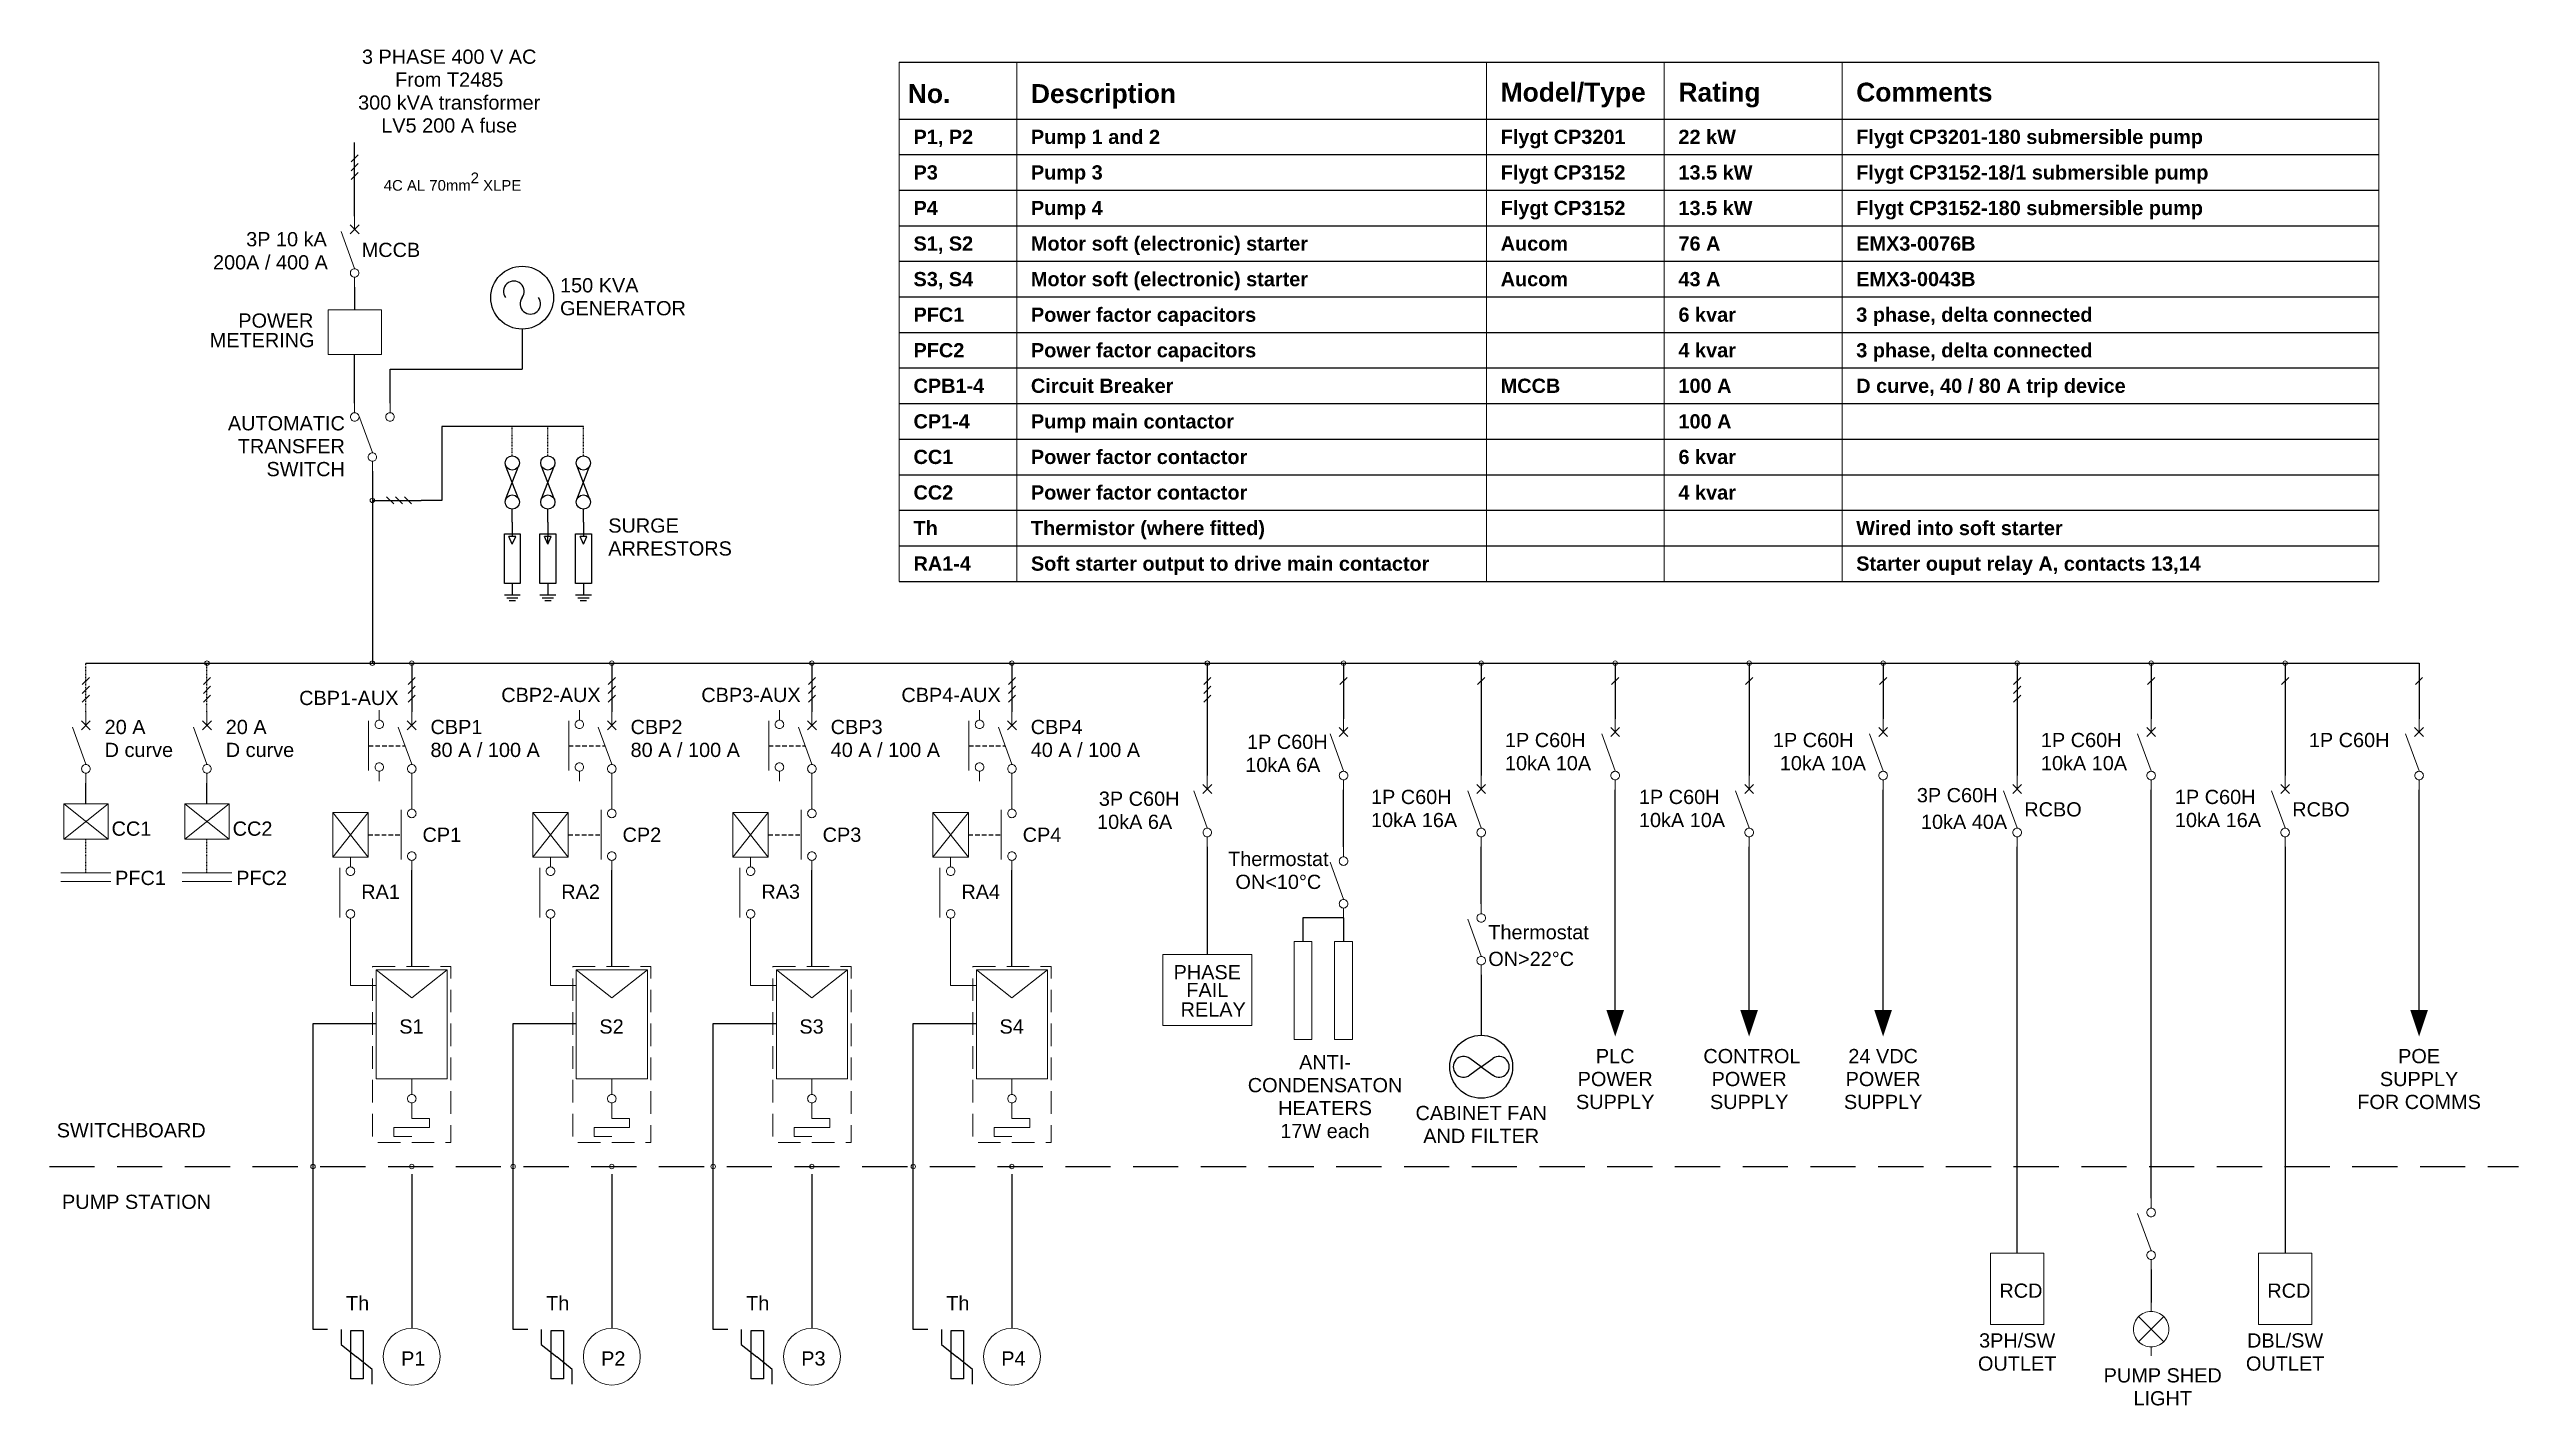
# Model space of a CAD drawing. Header units: millimetres. Extents: x -325 to 284974, y -1 to 659558.
# Drawn here: x 58 to 405.3, y 783.6 to 974.3 of the extents above; entities that cross this region are included whole.
import ezdxf
from ezdxf.enums import TextEntityAlignment as Align

# ---------------------------------------------------------------- set-up
doc = ezdxf.new("R2010")
doc.units = ezdxf.units.MM
doc.header["$LTSCALE"] = 0.5
for name, pattern in [('DASHED', [19.05, 12.7, -6.35]), ('HIDDEN', [9.525, 6.35, -3.175]), ('STYLE_01', [0.11811, 0.07874, -0.03937])]:
    doc.linetypes.add(name, pattern=pattern)
for name, color, linetype in [('DRAWING', 7, 'Continuous'), ('hidden', 8, 'HIDDEN'), ('TEXT', 2, 'Continuous')]:
    doc.layers.add(name, color=color, linetype=linetype)
doc.styles.add('Arial', font='arial.ttf')
doc.styles.add('Arial (bold)', font='arialbd.ttf')

msp = doc.modelspace()

# ---------------------------------------------------------------- texts
at = {"layer": 'TEXT', "linetype": 'Continuous', "lineweight": 0, "style": 'Arial (bold)'}
for s, height, p in [('No.', 2.655, (178.74, 966.8)), ('Description', 2.6551, (196.05, 966.8)), ('Model/Type', 2.655, (262.11, 966.99)), ('Rating', 2.655, (287.11, 966.99)), ('Comments', 2.655, (312.11, 967))]:
    msp.add_text(s, height=height, dxfattribs=at).set_placement(p)
for s, height, p in [('P1, P2', 2, (179.54, 962.04)), ('Pump 1 and 2', 2.0001, (196.05, 962.04)), ('Flygt CP3201', 2.0001, (262.11, 962.04)), ('22 kW', 2, (287.11, 962.04)), ('Flygt CP3201-180 submersible pump', 2.0001, (312.11, 962.04)), ('P3', 2, (179.54, 957.04)), ('Pump 3', 2, (196.05, 957.04)), ('Flygt CP3152', 2.0001, (262.11, 957.04)), ('13.5 kW', 2, (287.11, 957.04)), ('Flygt CP3152-18/1 submersible pump', 2.0001, (312.11, 957.04)), ('P4', 2, (179.54, 952.04)), ('Pump 4', 2, (196.05, 952.04)), ('Flygt CP3152', 2.0001, (262.11, 952.04)), ('13.5 kW', 2, (287.11, 952.04)), ('Flygt CP3152-180 submersible pump', 2.0001, (312.11, 952.04)), ('S1, S2', 2, (179.54, 947.04)), ('Motor soft (electronic) starter', 2.0001, (196.05, 947.04)), ('Aucom', 2, (262.11, 947.04)), ('76 A', 2, (287.11, 947.04)), ('EMX3-0076B', 2, (312.11, 947.04)), ('S3, S4', 2, (179.54, 942.04)), ('Motor soft (electronic) starter', 2.0001, (196.05, 942.04)), ('Aucom', 2, (262.11, 942.04)), ('43 A', 2, (287.11, 942.04)), ('EMX3-0043B', 2, (312.11, 942.04)), ('PFC1', 2, (179.54, 937.04)), ('Power factor capacitors', 2.0001, (196.05, 937.04)), ('6 kvar', 2, (287.11, 937.04)), ('3 phase, delta connected', 2.0001, (312.11, 937.04)), ('PFC2', 2, (179.54, 932.04)), ('Power factor capacitors', 2.0001, (196.05, 932.04)), ('4 kvar', 2, (287.11, 932.04)), ('3 phase, delta connected', 2.0001, (312.11, 932.04)), ('CPB1-4', 2, (179.54, 927.04)), ('Circuit Breaker', 2.0001, (196.05, 927.04)), ('MCCB', 2, (262.11, 927.04)), ('100 A', 2, (287.11, 927.04)), ('D curve, 40 / 80 A trip device', 2.0001, (312.11, 927.04)), ('CP1-4', 2, (179.54, 922.04)), ('Pump main contactor', 2.0001, (196.05, 922.04)), ('100 A', 2, (287.11, 922.04)), ('CC1', 2, (179.54, 917.04)), ('Power factor contactor', 2.0001, (196.05, 917.04)), ('6 kvar', 2, (287.11, 917.04)), ('CC2', 2, (179.54, 912.04)), ('Power factor contactor', 2.0001, (196.05, 912.04)), ('4 kvar', 2, (287.11, 912.04)), ('Th', 2, (179.54, 907.04)), ('Thermistor (where fitted)', 2.0001, (196.05, 907.04)), ('Wired into soft starter', 2.0001, (312.11, 907.04)), ('RA1-4', 2, (179.54, 902.04)), ('Soft starter output to drive main contactor', 2.0001, (196.05, 902.04)), ('Starter ouput relay A, contacts 13,14', 2.0001, (312.11, 902.04))]:
    msp.add_text(s, height=height, dxfattribs=at).set_placement(p, align=Align.MIDDLE_LEFT)
at = {"layer": 'TEXT', "line_spacing_factor": 0.966482, "style": 'Arial'}
for s, insert, char_height, attachment_point in [('\\pxqc;3 PHASE 400 V AC\\PFrom T2485\\P300 kVA transformer\\PLV5 200 A fuse', (101.43, 974.31), 2, 1), ('\\A1;4C AL 70mm{\\S2^  ;} XLPE', (105.04, 957.02), 1.5, 1), ('3P 10 kA', (85.69, 948.65), 2, 1), ('200A / 400 A', (81.03, 945.4), 2, 1), ('MCCB', (101.94, 947.15), 2, 1), ('150 KVA\\PGENERATOR', (129.83, 942.17), 2, 1), ('METERING', (95.31, 934.46), 2, 3), ('POWER', (95.14, 937.21), 2, 3), ('AUTOMATIC\\PTRANSFER\\PSWITCH', (99.57, 922.77), 2, 3), ('SURGE \\PARRESTORS', (136.61, 908.39), 2, 1), ('CBP1-AUX', (100.13, 884.15), 2, 2), ('CBP2-AUX', (128.55, 884.57), 2, 2), ('CBP3-AUX', (156.68, 884.57), 2, 2), ('CBP4-AUX', (184.82, 884.57), 2, 2), ('20 A\\PD curve', (65.79, 877.44), 2, 4), ('20 A\\PD curve', (82.82, 877.44), 2, 4), ('CBP1\\P80 A / 100 A', (111.61, 877.44), 2, 4), ('CBP2\\P80 A / 100 A', (139.75, 877.44), 2, 4), ('CBP3\\P40 A / 100 A', (167.89, 877.44), 2, 4), ('CBP4\\P40 A / 100 A', (196.02, 877.44), 2, 4), ('1P C60H', (226.44, 877.98), 2, 1), ('1P C60H', (262.71, 878.23), 2, 1), ('10kA 10A', (262.71, 874.98), 2, 1), ('1P C60H', (300.39, 878.23), 2, 1), ('10kA 10A', (301.36, 874.98), 2, 1), ('1P C60H', (338.08, 878.23), 2, 1), ('10kA 10A', (338.08, 874.98), 2, 1), ('1P C60H', (375.76, 878.23), 2, 1), ('10kA 6A', (226.19, 874.73), 2, 1), ('3P C60H', (205.6, 869.98), 2, 1), ('1P C60H', (243.87, 870.23), 2, 1), ('1P C60H', (281.55, 870.23), 2, 1), ('3P C60H', (331.97, 870.48), 2, 3), ('RCBO', (335.74, 868.48), 2, 1), ('1P C60H', (356.92, 870.23), 2, 1), ('RCBO', (373.42, 868.48), 2, 1), ('CC1', (69.56, 864.76), 2, 5), ('CC2', (86.59, 864.76), 2, 5), ('CP1', (110.49, 863.9), 2, 4), ('CP2', (138.62, 863.9), 2, 4), ('CP3', (166.76, 863.9), 2, 4), ('CP4', (194.89, 863.9), 2, 4), ('10kA 6A', (205.35, 866.73), 2, 1), ('10kA 16A', (243.87, 866.98), 2, 1), ('10kA 10A', (281.55, 866.98), 2, 1), ('10kA 40A', (321.21, 866.73), 2, 1), ('10kA 16A', (356.92, 866.98), 2, 1), ('Thermostat\\PON<10%%DC', (230.84, 861.51), 2, 2), ('PFC1', (67.26, 857.83), 2, 4), ('PFC2', (84.29, 857.83), 2, 4), ('RA1', (101.87, 855.9), 2, 4), ('RA2', (130, 855.9), 2, 4), ('RA3', (158.14, 855.9), 2, 4), ('RA4', (186.27, 855.9), 2, 4), ('Thermostat', (260.37, 851.21), 2, 1), ('ON>22%%DC', (260.37, 847.46), 2, 1), ('PHASE', (220.85, 845.59), 2, 2), ('RELAY', (217.1, 840.34), 2, 1), ('FAIL', (220.85, 843.09), 2, 2), ('S1', (108.93, 837.95), 2, 2), ('S2', (137.07, 837.95), 2, 2), ('S3', (165.2, 837.95), 2, 2), ('S4', (193.34, 837.95), 2, 2), ('PLC\\PPOWER\\PSUPPLY', (278.21, 833.79), 2, 2), ('^ICONTROL\\PPOWER\\PSUPPLY', (297.05, 833.79), 2, 2), ('24 VDC\\PPOWER\\PSUPPLY', (315.89, 833.79), 2, 2), ('POE\\PSUPPLY\\PFOR COMMS', (391.26, 833.79), 2, 2), ('ANTI-\\PCONDENSATON\\PHEATERS\\P17W each', (237.41, 832.93), 2, 2), ('SWITCHBOARD', (69.53, 823.36), 2, 2), ('CABINET FAN\\PAND FILTER', (259.37, 825.79), 2, 2), ('PUMP STATION', (70.27, 813.3), 2, 2), ('Th', (101.36, 799.05), 2, 2), ('Th', (129.5, 799.05), 2, 2), ('Th', (157.63, 799.05), 2, 2), ('Th', (185.77, 799.05), 2, 2), ('RCD', (332.24, 800.81), 2, 1), ('RCD', (369.92, 800.81), 2, 1), ('3PH/SW', (334.74, 793.81), 2, 2), ('DBL/SW', (372.42, 793.81), 2, 2), ('P1', (107.48, 791.28), 2, 1), ('P2', (135.61, 791.28), 2, 1), ('P3', (163.75, 791.28), 2, 1), ('P4', (191.88, 791.28), 2, 1), ('OUTLET', (334.74, 790.56), 2, 2), ('PUMP SHED\\PLIGHT', (355.21, 788.9), 2, 2), ('OUTLET', (372.42, 790.56), 2, 2)]:
    msp.add_mtext(s, dxfattribs=dict(at, insert=insert, char_height=char_height, attachment_point=attachment_point))

# ---------------------------------------------------------------- blocks, each defined once
blk = doc.blocks.new('MOTOR')
at = {"layer": 'DRAWING', "color": 7, "lineweight": 13}
blk.add_line((1, 0), (0, 0), dxfattribs=at)
blk.add_circle((5, 0), 4, dxfattribs=at)
blk = doc.blocks.new('JUNCTION')
at = {"layer": 'DRAWING', "lineweight": 13, "flags": 128}
blk.add_lwpolyline([(-0.3125, 0, 0.41421356), (0, -0.3125, 0.41421356), (0.3125, 0, 0.41421356), (0, 0.3125, 0.41421356)], format="xyb", close=True, dxfattribs=at)
blk = doc.blocks.new('45')
at = {"color": 7, "lineweight": 13}
blk.add_line((-0.5, -0.5), (0.5, 0.5), dxfattribs=at)
blk = doc.blocks.new('NOCB')
at = {"layer": 'DRAWING', "color": 5, "lineweight": 5}
for p, q in [((2.65, 0), (7.85, 1.9)), ((7.5, 0.625), (8.75, -0.625)), ((7.5, -0.625), (8.75, 0.625))]:
    blk.add_line(p, q, dxfattribs=at)
at = {"layer": 'DRAWING', "color": 5, "lineweight": 13}
for p, q in [((8.125, 0), (10, 0)), ((1.35, 0), (0, 0))]:
    blk.add_line(p, q, dxfattribs=at)
at = {"layer": 'DRAWING', "color": 5, "lineweight": 5, "flags": 128}
blk.add_lwpolyline([(2, 0.6, -0.4142136), (2.6, 0, -0.4142136), (2, -0.6, -0.4142136), (1.4, 0, -0.4142136), (2, 0.6, -0.4142136)], format="xyb", dxfattribs=at)
blk = doc.blocks.new('NOSW')
at = {"layer": 'DRAWING', "color": 5, "lineweight": 13}
for p, q in [((1.35, 0), (0, 0)), ((8.65, 0), (10, 0))]:
    blk.add_line(p, q, dxfattribs=at)
at = {"layer": 'DRAWING', "color": 5, "lineweight": 5}
blk.add_line((2.65, 0), (7.85, 1.9), dxfattribs=at)
at = {"layer": 'DRAWING', "color": 5, "lineweight": 5, "flags": 128}
for points in [[(2, 0.6, -0.414214), (2.6, 0, -0.414214), (2, -0.6, -0.414214), (1.4, 0, -0.414214), (2, 0.6, -0.414214)], [(8, 0.6, -0.414214), (8.6, 0, -0.414214), (8, -0.6, -0.414214), (7.4, 0, -0.414214), (8, 0.6, -0.414214)]]:
    blk.add_lwpolyline(points, format="xyb", dxfattribs=at)
blk = doc.blocks.new('LAMP')
at = {"layer": 'DRAWING', "color": 5, "lineweight": 13}
for p, q in [((1.25, 0), (0, 0)), ((7.5, 0), (6.25, 0))]:
    blk.add_line(p, q, dxfattribs=at)
at = {"layer": 'DRAWING', "color": 5, "lineweight": 5}
for p, q in [((1.98, -1.77), (5.52, 1.77)), ((1.98, 1.77), (5.52, -1.77))]:
    blk.add_line(p, q, dxfattribs=at)
at = {"layer": 'DRAWING', "color": 5, "lineweight": 5, "flags": 128}
blk.add_lwpolyline([(3.75, -2.5, 0.414214), (6.25, 0, 0.414214), (3.75, 2.5, 0.414214), (1.25, 0, 0.414214), (3.75, -2.5, 0.414214)], format="xyb", dxfattribs=at)
blk = doc.blocks.new('fan')
at = {"layer": 'DRAWING', "color": 0, "linetype": 'ByBlock'}
for q in [(-1.62, 1.16), (-1.62, -1.16), (1.62, 1.16), (1.62, -1.16)]:
    blk.add_line((0, 0), q, dxfattribs=at)
blk.add_circle((0, 0), 4.42, dxfattribs=at)
for centre, start, end in [((-2.49, 0), 53.0402, 306.9598), ((2.49, 0), 233.0402, 126.9598)]:
    blk.add_arc(centre, 1.45, start, end, dxfattribs=at)
blk = doc.blocks.new('NOCT')
at = {"layer": 'DRAWING', "color": 5, "lineweight": 13}
for p, q in [((1.35, 0), (0, 0)), ((8.65, 0), (10, 0))]:
    blk.add_line(p, q, dxfattribs=at)
at = {"layer": 'DRAWING', "color": 5, "lineweight": 5}
blk.add_line((1.5, 1.5), (8.5, 1.5), dxfattribs=at)
at = {"layer": 'DRAWING', "color": 5, "lineweight": 5, "flags": 128}
for points in [[(2, 0.6, -0.414214), (2.6, 0, -0.414214), (2, -0.6, -0.414214), (1.4, 0, -0.414214), (2, 0.6, -0.414214)], [(8, 0.6, -0.414214), (8.6, 0, -0.414214), (8, -0.6, -0.414214), (7.4, 0, -0.414214), (8, 0.6, -0.414214)]]:
    blk.add_lwpolyline(points, format="xyb", dxfattribs=at)
blk = doc.blocks.new('surge arrestor')
at = {"layer": 'DRAWING', "linetype": 'ByBlock'}
h = blk.add_hatch(dxfattribs=at)
h.set_pattern_fill('ANGLE', color=0)
h.set_pattern_definition([(0, (-360.864, -216.278), (0, 6.985), [5.08, -1.905]), (90, (-360.864, -216.278), (-6.985, 4e-16), [5.08, -1.905])])
h.paths.add_polyline_path([(0, -3.08), (0.48, -2.04), (-0.48, -2.04)])
at = {"layer": 'DRAWING', "color": 0, "linetype": 'ByBlock'}
for p, q in [((0, 0), (0, -2.04)), ((0, -3.08), (-0.48, -2.04)), ((0.48, -2.04), (-0.48, -2.04)), ((0, -3.08), (0.48, -2.04)), ((-1.12, -10.23), (1.12, -10.23)), ((0, -8.63), (0, -10.23)), ((-0.79, -10.63), (0.79, -10.63)), ((-0.45, -11.03), (0.45, -11.03))]:
    blk.add_line(p, q, dxfattribs=at)
blk.add_lwpolyline([(-1.12, -1.66), (1.12, -1.66), (1.12, -8.63), (-1.12, -8.63)], close=True, dxfattribs=at)
blk = doc.blocks.new('ATS')
at = {"layer": 'DRAWING', "color": 5, "lineweight": 13}
for p, q in [((-2.5, 8.24), (-2.5, 9.59)), ((2.5, 8.24), (2.5, 9.59)), ((0, 1.35), (0, 0))]:
    blk.add_line(p, q, dxfattribs=at)
at = {"layer": 'DRAWING', "color": 5, "lineweight": 5}
for q in [(-1.91, 7.85), (-1.9, 7.85)]:
    blk.add_line((0, 2.65), q, dxfattribs=at)
at = {"layer": 'DRAWING', "color": 5, "lineweight": 5, "flags": 128}
for points in [[(-1.91, 7.85, 0.414214), (-2.68, 8.2, 0.414214), (-3.04, 7.43, 0.414214), (-2.27, 7.08, 0.414214), (-1.91, 7.85, 0.414214)], [(1.91, 7.85, -0.414214), (2.68, 8.2, -0.414214), (3.04, 7.43, -0.414214), (2.27, 7.08, -0.414214), (1.91, 7.85, -0.414214)], [(-0.6, 2, -0.414214), (0, 2.6, -0.414214), (0.6, 2, -0.414214), (0, 1.4, -0.414214), (-0.6, 2, -0.414214)]]:
    blk.add_lwpolyline(points, format="xyb", dxfattribs=at)
blk = doc.blocks.new('generator')
at = {"color": 0, "linetype": 'ByBlock'}
blk.add_line((0, -4.42), (0, -6.49), dxfattribs=at)
at = {"layer": 'DRAWING', "color": 0, "linetype": 'ByBlock'}
blk.add_circle((0, 0), 4.42, dxfattribs=at)
for centre, start, end in [((-1.16, 0.87), 323.0402, 216.9598), ((1.16, -0.87), 143.0402, 36.9598)]:
    blk.add_arc(centre, 1.45, start, end, dxfattribs=at)
blk = doc.blocks.new('FUSE')
at = {"layer": 'DRAWING'}
for p, q in [((0.93, 6.14), (-0.93, 1.36)), ((-0.93, 6.14), (0.93, 1.36))]:
    blk.add_line(p, q, dxfattribs=at)
for centre in [(0, 6.5), (0, 1)]:
    blk.add_circle(centre, 1, dxfattribs=at)

# ---------------------------------------------------------------- linework, layer by layer
at = {"color": 7, "linetype": 'Continuous', "lineweight": 5}
for p, q in [((177.54, 972.54), (177.54, 899.54)), ((194.05, 972.54), (194.05, 899.54)), ((260.11, 972.54), (260.11, 899.54)), ((285.11, 972.54), (285.11, 899.54)), ((310.11, 972.54), (310.11, 899.54)), ((385.62, 972.54), (385.62, 899.54))]:
    msp.add_line(p, q, dxfattribs=at)
for points in [[(177.54, 972.54), (385.62, 972.54)], [(177.54, 964.54), (385.62, 964.54)], [(177.54, 964.54), (385.62, 964.54)], [(177.54, 959.54), (385.62, 959.54)], [(177.54, 954.54), (385.62, 954.54)], [(177.54, 949.54), (385.62, 949.54)], [(177.54, 944.54), (385.62, 944.54)], [(177.54, 939.54), (385.62, 939.54)], [(177.54, 934.54), (385.62, 934.54)], [(177.54, 929.54), (385.62, 929.54)], [(177.54, 924.54), (385.62, 924.54)], [(177.54, 919.54), (385.62, 919.54)], [(177.54, 914.54), (385.62, 914.54)], [(177.54, 909.54), (385.62, 909.54)], [(177.54, 904.54), (385.62, 904.54)], [(177.54, 899.54), (385.62, 899.54)]]:
    msp.add_lwpolyline(points)
at = {"layer": 'DRAWING'}
for p, q in [((100.94, 950.9), (100.94, 961.23)), ((103.44, 910.92), (110.29, 910.92)), ((63.15, 888.04), (391.26, 888.04)), ((108.98, 888.04), (108.98, 881.18)), ((137.11, 888.04), (137.11, 881.18)), ((165.25, 888.04), (165.25, 881.18)), ((193.38, 888.04), (193.38, 881.18)), ((220.85, 888.04), (220.85, 872.23)), ((240.01, 888.04), (240.01, 880.23)), ((259.37, 888.04), (259.37, 872.23)), ((278.21, 888.04), (278.21, 880.23)), ((297.05, 888.04), (297.05, 872.23)), ((315.89, 888.04), (315.89, 880.23)), ((334.74, 888.04), (334.74, 872.23)), ((353.58, 888.04), (353.58, 880.23)), ((372.42, 888.04), (372.42, 872.23)), ((391.26, 888.04), (391.26, 880.23)), ((278.21, 839.29), (278.21, 870.23)), ((315.89, 839.29), (315.89, 870.23)), ((353.58, 812.8), (353.58, 870.23)), ((391.26, 839.29), (391.26, 870.23)), ((220.85, 862.23), (220.85, 847.09)), ((259.37, 854.21), (259.37, 862.23)), ((278.21, 862.23), (278.21, 862.23)), ((297.05, 862.23), (297.05, 862.23)), ((297.05, 839.29), (297.05, 862.23)), ((315.89, 862.23), (315.89, 862.23)), ((334.74, 805.06), (334.74, 862.23)), ((372.42, 862.23), (372.42, 805.06)), ((391.26, 862.23), (391.26, 862.23)), ((234.3, 852.21), (234.3, 848.89)), ((240.01, 852.21), (240.01, 848.89)), ((95.09, 794.33), (95.09, 837.39)), ((95.09, 837.39), (103.98, 837.39)), ((123.23, 794.33), (123.23, 837.39)), ((123.23, 837.39), (132.11, 837.39)), ((151.36, 794.33), (151.36, 837.39)), ((151.36, 837.39), (160.25, 837.39)), ((179.5, 794.33), (179.5, 837.39)), ((179.5, 837.39), (188.38, 837.39)), ((108.98, 816.18), (108.98, 794.53)), ((137.11, 816.18), (137.11, 794.53)), ((165.25, 816.18), (165.25, 794.53)), ((193.38, 816.18), (193.38, 794.53)), ((353.58, 802.8), (353.58, 798.14)), ((97.14, 794.33), (95.09, 794.33)), ((99.04, 794.33), (99.04, 792.25)), ((99.04, 792.25), (101.23, 790.49)), ((125.28, 794.33), (123.23, 794.33)), ((127.18, 794.33), (127.18, 792.25)), ((127.18, 792.25), (129.36, 790.49)), ((153.42, 794.33), (151.36, 794.33)), ((155.31, 794.33), (155.31, 792.25)), ((155.31, 792.25), (157.5, 790.49)), ((181.55, 794.33), (179.5, 794.33)), ((183.45, 794.33), (183.45, 792.25)), ((183.45, 792.25), (185.63, 790.49)), ((103.41, 788.72), (101.23, 790.49)), ((103.41, 786.64), (103.41, 788.72)), ((131.55, 788.72), (129.36, 790.49)), ((131.55, 786.64), (131.55, 788.72)), ((159.68, 788.72), (157.5, 790.49)), ((159.68, 786.64), (159.68, 788.72)), ((187.82, 788.72), (185.63, 790.49)), ((187.82, 786.64), (187.82, 788.72))]:
    msp.add_line(p, q, dxfattribs=at)
at = {"layer": 'DRAWING', "color": 0, "linetype": 'ByBlock'}
for p, q in [((100.94, 940.9), (100.94, 937.71)), ((100.94, 928.71), (100.94, 931.46)), ((124.5, 932.94), (124.5, 929.38)), ((100.94, 924.61), (100.94, 928.71)), ((105.94, 924.61), (105.94, 929.38)), ((105.94, 929.38), (124.5, 929.38)), ((120.07, 921.33), (113.22, 921.33)), ((113.22, 921.33), (113.22, 910.92)), ((133.12, 921.33), (120.07, 921.33)), ((103.44, 915.02), (103.44, 888.04)), ((113.22, 910.92), (110.29, 910.92)), ((123.12, 907.87), (123.11, 909.69)), ((128.12, 907.87), (128.11, 909.69)), ((133.12, 907.87), (133.11, 909.69)), ((63.15, 868.27), (63.15, 871.18)), ((80.18, 868.27), (80.18, 871.18)), ((240.01, 865.79), (240.01, 870.23)), ((240.01, 862.21), (240.01, 865.79)), ((108.98, 845.41), (108.98, 858.91)), ((137.11, 845.41), (137.11, 858.91)), ((165.25, 845.41), (165.25, 858.91)), ((193.38, 845.41), (193.38, 858.91)), ((240.01, 852.21), (234.3, 852.21)), ((259.37, 844.21), (259.37, 835.71))]:
    msp.add_line(p, q, dxfattribs=at)
at = {"layer": 'DRAWING', "linetype": 'STYLE_01'}
for p, q in [((123.12, 917.19), (123.12, 921.33)), ((128.12, 917.19), (128.12, 921.33)), ((133.12, 917.19), (133.12, 921.33)), ((63.15, 881.18), (63.15, 888.04)), ((80.18, 881.18), (80.18, 888.04)), ((63.15, 858.55), (63.15, 863.27)), ((80.18, 858.55), (80.18, 863.27))]:
    msp.add_line(p, q, dxfattribs=at)
at = {"layer": 'DRAWING', "color": 0, "linetype": 'DASHED', "ltscale": 0.1}
for p, q in [((102.91, 876.43), (108.03, 876.43)), ((131.05, 876.43), (136.16, 876.43)), ((159.18, 876.43), (164.3, 876.43)), ((187.32, 876.43), (192.43, 876.43)), ((102.85, 863.91), (107.48, 863.91)), ((130.99, 863.91), (135.61, 863.91)), ((159.12, 863.91), (163.75, 863.91)), ((187.26, 863.91), (191.88, 863.91))]:
    msp.add_line(p, q, dxfattribs=at)
at = {"layer": 'DRAWING', "color": 5, "lineweight": 5}
for p, q in [((108.98, 868.91), (108.98, 871.18)), ((137.11, 868.91), (137.11, 871.18)), ((165.25, 868.91), (165.25, 871.18)), ((193.38, 868.91), (193.38, 871.18)), ((66.65, 858.55), (59.65, 858.55)), ((83.68, 858.55), (76.68, 858.55)), ((66.65, 857.34), (59.65, 857.34)), ((83.68, 857.34), (76.68, 857.34)), ((100.36, 842.72), (100.36, 850.78)), ((128.49, 842.72), (128.49, 850.78)), ((156.63, 842.72), (156.63, 850.78)), ((184.76, 842.72), (184.76, 850.78)), ((103.98, 842.72), (100.36, 842.72)), ((132.11, 842.72), (128.49, 842.72)), ((160.25, 842.72), (156.63, 842.72)), ((188.38, 842.72), (184.76, 842.72))]:
    msp.add_line(p, q, dxfattribs=at)
at = {"layer": 'DRAWING', "color": 5, "lineweight": 13}
for p, q in [((108.98, 829.6), (108.98, 827.4)), ((137.11, 829.6), (137.11, 827.4)), ((165.25, 829.6), (165.25, 827.4)), ((193.38, 829.6), (193.38, 827.4)), ((108.98, 826.2), (108.98, 824)), ((137.11, 826.2), (137.11, 824)), ((165.25, 826.2), (165.25, 824)), ((193.38, 826.2), (193.38, 824))]:
    msp.add_line(p, q, dxfattribs=at)
at = {"layer": 'DRAWING', "color": 0, "linetype": 'DASHED'}
msp.add_line((58.02, 817.26), (405.26, 817.26), dxfattribs=at)
at = {"layer": 'DRAWING', "lineweight": 9, "flags": 128}
for points in [[(97.23, 937.71), (104.73, 937.71), (104.73, 931.46), (97.23, 931.46)], [(60.03, 863.27), (60.03, 868.27), (66.28, 868.27), (66.28, 863.27)], [(77.06, 863.27), (77.06, 868.27), (83.31, 868.27), (83.31, 863.27)], [(97.86, 867.03), (102.85, 867.03), (102.85, 860.78), (97.86, 860.78)], [(125.99, 867.03), (130.99, 867.03), (130.99, 860.78), (125.99, 860.78)], [(154.13, 867.03), (159.12, 867.03), (159.12, 860.78), (154.13, 860.78)], [(182.26, 867.03), (187.26, 867.03), (187.26, 860.78), (182.26, 860.78)], [(233.05, 848.89), (235.55, 848.89), (235.55, 835.14), (233.05, 835.14)], [(238.76, 848.89), (241.26, 848.89), (241.26, 835.14), (238.76, 835.14)], [(103.98, 844.91), (113.98, 844.91), (113.98, 829.6), (103.98, 829.6)], [(132.11, 844.91), (142.11, 844.91), (142.11, 829.6), (132.11, 829.6)], [(160.25, 844.91), (170.25, 844.91), (170.25, 829.6), (160.25, 829.6)], [(188.38, 844.91), (198.38, 844.91), (198.38, 829.6), (188.38, 829.6)], [(214.6, 847.09), (227.1, 847.09), (227.1, 837.09), (214.6, 837.09)], [(330.99, 805.06), (338.49, 805.06), (338.49, 795.06), (330.99, 795.06)], [(368.67, 805.06), (376.17, 805.06), (376.17, 795.06), (368.67, 795.06)]]:
    msp.add_lwpolyline(points, close=True, dxfattribs=at)
for points in [[(60.03, 868.27), (66.28, 863.27)], [(60.03, 863.27), (66.28, 868.27)], [(77.06, 868.27), (83.31, 863.27)], [(77.06, 863.27), (83.31, 868.27)], [(102.85, 867.03), (97.86, 860.78)], [(97.86, 867.03), (102.85, 860.78)], [(130.99, 867.03), (125.99, 860.78)], [(125.99, 867.03), (130.99, 860.78)], [(159.12, 867.03), (154.13, 860.78)], [(154.13, 867.03), (159.12, 860.78)], [(187.26, 867.03), (182.26, 860.78)], [(182.26, 867.03), (187.26, 860.78)], [(103.98, 844.91), (108.98, 840.99), (113.98, 844.91)], [(132.11, 844.91), (137.11, 840.99), (142.11, 844.91)], [(160.25, 844.91), (165.25, 840.99), (170.25, 844.91)], [(188.38, 844.91), (193.38, 840.99), (198.38, 844.91)]]:
    msp.add_lwpolyline(points, dxfattribs=at)
at = {"layer": 'DRAWING', "color": 5, "lineweight": 5, "flags": 128}
for points in [[(108.38, 826.8, -0.414214), (108.98, 827.4, -0.414214), (109.58, 826.8, -0.414214), (108.98, 826.2, -0.414214), (108.38, 826.8, -0.414214)], [(136.51, 826.8, -0.414214), (137.11, 827.4, -0.414214), (137.71, 826.8, -0.414214), (137.11, 826.2, -0.414214), (136.51, 826.8, -0.414214)], [(164.65, 826.8, -0.414214), (165.25, 827.4, -0.414214), (165.85, 826.8, -0.414214), (165.25, 826.2, -0.414214), (164.65, 826.8, -0.414214)], [(192.78, 826.8, -0.414214), (193.38, 827.4, -0.414214), (193.98, 826.8, -0.414214), (193.38, 826.2, -0.414214), (192.78, 826.8, -0.414214)]]:
    msp.add_lwpolyline(points, format="xyb", dxfattribs=at)
at = {"layer": 'DRAWING'}
for points in [[(100.43, 794.19), (102.16, 794.19), (102.16, 787.4), (100.43, 787.4)], [(128.56, 794.19), (130.3, 794.19), (130.3, 787.4), (128.56, 787.4)], [(156.7, 794.19), (158.43, 794.19), (158.43, 787.4), (156.7, 787.4)], [(184.84, 794.19), (186.57, 794.19), (186.57, 787.4), (184.84, 787.4)]]:
    msp.add_lwpolyline(points, close=True, dxfattribs=at)
at = {"layer": 'DRAWING', "color": 7}
for points in [[(279.46, 839.29), (276.96, 839.29), (278.21, 835.54)], [(298.3, 839.29), (295.8, 839.29), (297.05, 835.54)], [(317.14, 839.29), (314.64, 839.29), (315.89, 835.54)], [(392.51, 839.29), (390.01, 839.29), (391.26, 835.54)]]:
    msp.add_solid(points, dxfattribs=at)
at = {"layer": 'hidden', "lineweight": 9, "flags": 128}
for points in [[(103.48, 845.41), (114.48, 845.41), (114.48, 820.64), (103.48, 820.64)], [(131.61, 845.41), (142.61, 845.41), (142.61, 820.64), (131.61, 820.64)], [(159.75, 845.41), (170.75, 845.41), (170.75, 820.64), (159.75, 820.64)], [(187.88, 845.41), (198.88, 845.41), (198.88, 820.64), (187.88, 820.64)]]:
    msp.add_lwpolyline(points, close=True, dxfattribs=at)
at = {"layer": 'TEXT', "lineweight": 5, "flags": 128}
for points in [[(108.98, 824), (111.48, 824), (111.48, 822.75), (111.48, 822.75), (106.48, 822.75), (106.48, 821.5), (108.98, 821.5)], [(137.11, 824), (139.61, 824), (139.61, 822.75), (139.61, 822.75), (134.61, 822.75), (134.61, 821.5), (137.11, 821.5)], [(165.25, 824), (167.75, 824), (167.75, 822.75), (167.75, 822.75), (162.75, 822.75), (162.75, 821.5), (165.25, 821.5)], [(193.38, 824), (195.88, 824), (195.88, 822.75), (195.88, 822.75), (190.88, 822.75), (190.88, 821.5), (193.38, 821.5)]]:
    msp.add_lwpolyline(points, dxfattribs=at)

# ---------------------------------------------------------------- block references
at = {"layer": 'DRAWING'}
for name, p in [('45', (100.94, 959.03)), ('45', (100.94, 957.78)), ('45', (100.94, 956.53)), ('45', (63.15, 885.54)), ('45', (80.18, 885.54)), ('JUNCTION', (80.18, 888.04)), ('JUNCTION', (103.44, 888.04)), ('45', (108.98, 885.54)), ('JUNCTION', (108.98, 888.04)), ('45', (137.11, 885.54)), ('JUNCTION', (137.11, 888.04)), ('45', (165.25, 885.54)), ('JUNCTION', (165.25, 888.04)), ('45', (193.38, 885.54)), ('JUNCTION', (193.38, 888.04)), ('45', (220.85, 885.54)), ('JUNCTION', (220.85, 888.04)), ('45', (240.01, 885.54)), ('JUNCTION', (240.01, 888.04)), ('45', (259.37, 885.54)), ('JUNCTION', (259.37, 888.04)), ('45', (278.21, 885.54)), ('JUNCTION', (278.21, 888.04)), ('45', (297.05, 885.54)), ('JUNCTION', (297.05, 888.04)), ('45', (315.89, 885.54)), ('JUNCTION', (315.89, 888.04)), ('45', (334.74, 885.54)), ('JUNCTION', (334.74, 888.04)), ('45', (353.58, 885.54)), ('JUNCTION', (353.58, 888.04)), ('45', (372.42, 885.54)), ('45', (372.42, 885.54)), ('JUNCTION', (372.42, 888.04)), ('45', (391.26, 885.54)), ('45', (63.15, 884.29)), ('45', (63.15, 883.04)), ('45', (80.18, 884.29)), ('45', (80.18, 883.04)), ('45', (108.98, 884.29)), ('45', (108.98, 883.04)), ('45', (137.11, 884.29)), ('45', (137.11, 883.04)), ('45', (165.25, 884.29)), ('45', (165.25, 883.04)), ('45', (193.38, 884.29)), ('45', (193.38, 883.04)), ('45', (220.85, 884.29)), ('45', (220.85, 883.04)), ('45', (334.74, 884.29)), ('45', (334.74, 883.04)), ('JUNCTION', (95.09, 817.26)), ('JUNCTION', (108.98, 817.26)), ('JUNCTION', (123.23, 817.26)), ('JUNCTION', (137.11, 817.26)), ('JUNCTION', (151.36, 817.26)), ('JUNCTION', (165.25, 817.26)), ('JUNCTION', (179.5, 817.26)), ('JUNCTION', (193.38, 817.26))]:
    msp.add_blockref(name, p, dxfattribs=at)
at = {"layer": 'DRAWING', "color": 0, "linetype": 'ByBlock'}
for name, p in [('generator', (124.5, 939.43)), ('ATS', (103.44, 915.02)), ('surge arrestor', (123.12, 907.87)), ('surge arrestor', (128.12, 907.87)), ('surge arrestor', (133.12, 907.87)), ('fan', (259.37, 831.29))]:
    msp.add_blockref(name, p, dxfattribs=at)
at = {"layer": 'DRAWING'}
for name, p, rotation in [('FUSE', (123.11, 917.19), 180), ('FUSE', (128.11, 917.19), 180), ('FUSE', (133.11, 917.19), 180), ('JUNCTION', (103.44, 910.92), 90), ('45', (105.94, 910.92), 90), ('45', (107.19, 910.92), 90), ('45', (108.44, 910.92), 90), ('NOCT', (104.41, 871.43), 90), ('NOCT', (132.55, 871.43), 90), ('NOCT', (160.68, 871.43), 90), ('NOCT', (188.82, 871.43), 90), ('NOCB', (240.01, 870.23), 90), ('NOCB', (278.21, 870.23), 90), ('NOCB', (315.89, 870.23), 90), ('NOCB', (353.58, 870.23), 90), ('NOCB', (391.26, 870.23), 90), ('NOCB', (220.85, 862.23), 90), ('NOCB', (259.37, 862.23), 90), ('NOCB', (297.05, 862.23), 90), ('NOCB', (334.74, 862.23), 90), ('NOCB', (372.42, 862.23), 90), ('NOCT', (108.98, 858.91), 90), ('NOCT', (137.11, 858.91), 90), ('NOCT', (165.25, 858.91), 90), ('NOCT', (193.38, 858.91), 90), ('NOSW', (240.01, 852.21), 90), ('NOCT', (100.36, 850.78), 90), ('NOCT', (128.49, 850.78), 90), ('NOCT', (156.63, 850.78), 90), ('NOCT', (184.76, 850.78), 90), ('NOSW', (259.37, 844.21), 90), ('NOSW', (353.58, 802.8), 90), ('MOTOR', (108.98, 795.53), 270), ('MOTOR', (137.11, 795.53), 270), ('MOTOR', (165.25, 795.53), 270), ('MOTOR', (193.38, 795.53), 270), ('LAMP', (353.58, 798.14), 270)]:
    msp.add_blockref(name, p, dxfattribs=dict(at, rotation=rotation))
at = {"layer": 'TEXT', "rotation": 90}
for p in [(100.94, 940.9), (63.15, 871.18), (80.18, 871.18), (108.98, 871.18), (137.11, 871.18), (165.25, 871.18), (193.38, 871.18)]:
    msp.add_blockref('NOCB', p, dxfattribs=at)

msp.set_redraw_order([(e.dxf.handle, doc.entitydb.next_handle()) for e in msp.query("TEXT MTEXT ATTDEF DIMENSION ARC_DIMENSION")])  # texts and dimensions are drawn at this point

doc.saveas('drawing.dxf')
